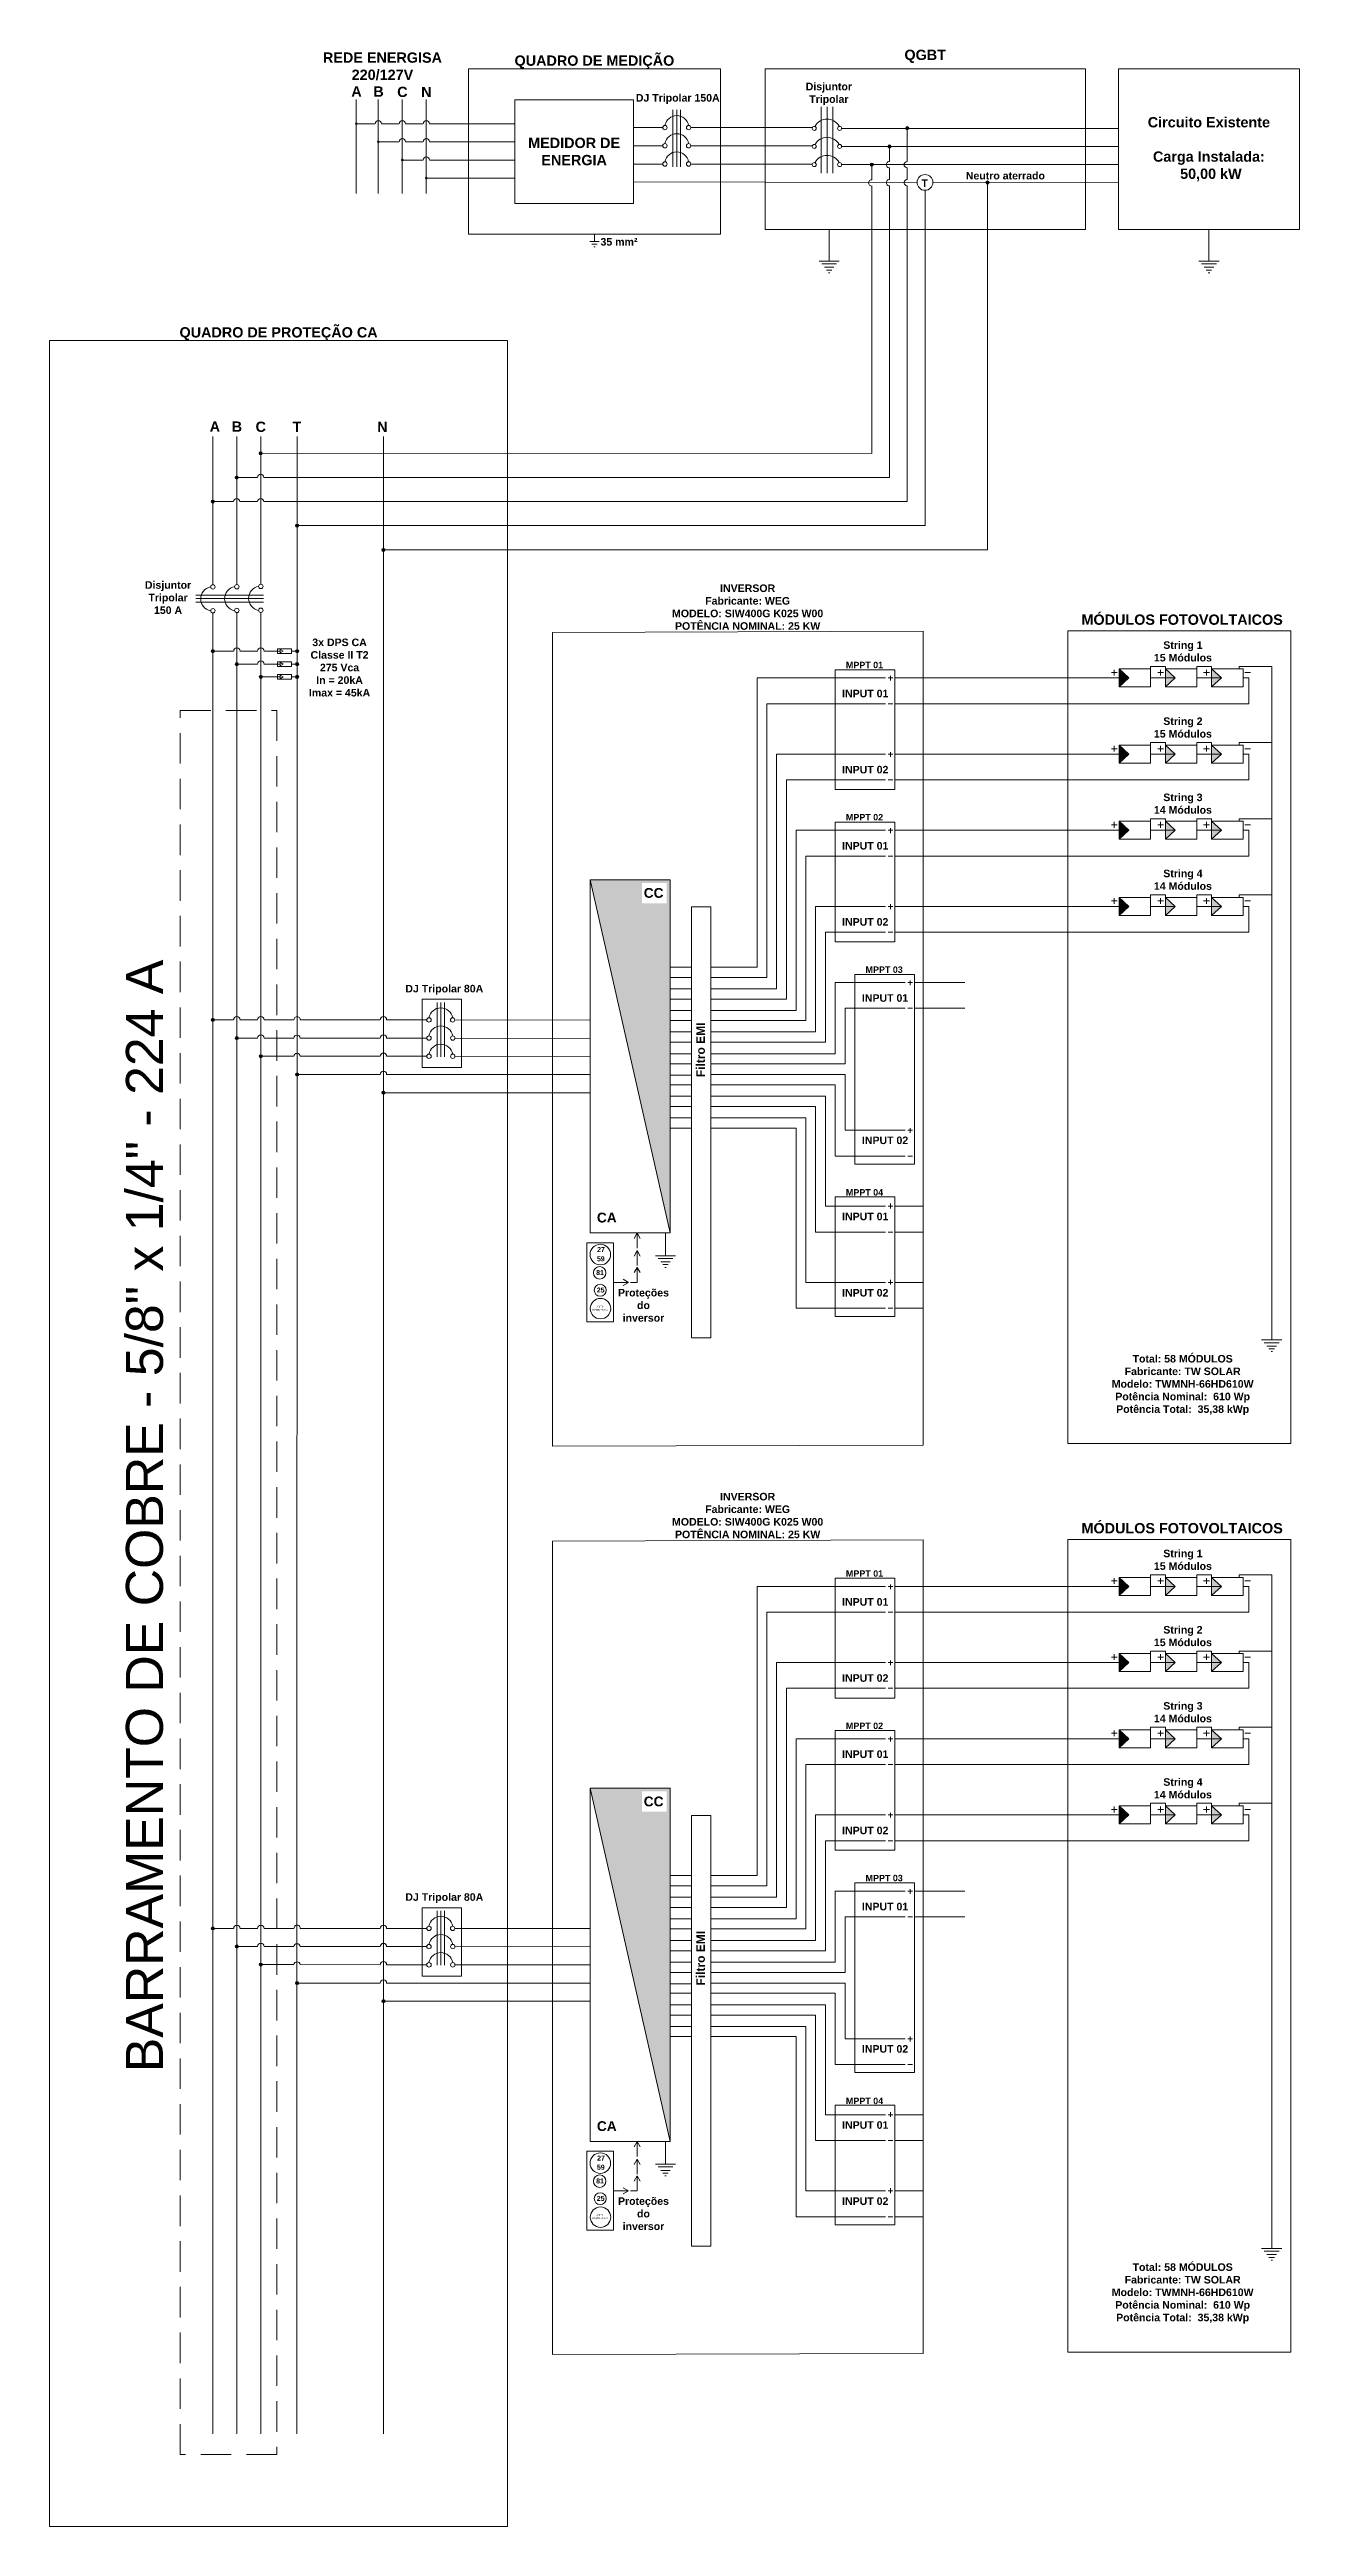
# Model space of a CAD drawing. Header units: millimetres. Extents: x 3949 to 6078, y -1968 to -943.
# Drawn here: x 5676.6 to 5754.8, y -1665.4 to -1510.5 of the extents above; entities that cross this region are included whole.
import ezdxf

# ---------------------------------------------------------------- set-up
doc = ezdxf.new("R2010")
doc.units = ezdxf.units.MM
doc.linetypes.add('ACAD_ISO03W100', pattern=[30, 12, -18])
doc.linetypes.add('DASHED2', pattern=[9.525, 6.35, -3.175])
doc.layers.add('DESENHO', color=7, linetype='Continuous', lineweight=0)
doc.layers.add('Terxto ok', color=3, linetype='Continuous')
doc.styles.add('Annotative', font='arial.ttf')
doc.styles.add('PDF Arial', font='arial.ttf')
doc.styles.get("Standard").update_dxf_attribs({"font": 'arial.ttf'})

msp = doc.modelspace()

# ---------------------------------------------------------------- texts
at = {"lineweight": 0, "insert": (5739.27, -1518.67), "char_height": 0.4723, "width": 5.8231, "attachment_point": 9, "style": 'PDF Arial'}
msp.add_mtext('\\pxqc;{\\fArial|b1|i0|c0|p34;Neutro aterrado}', dxfattribs=at)
at = {"color": 5, "lineweight": 0, "insert": (5697.71, -1534.46), "char_height": 0.644, "width": 9.8754, "attachment_point": 9, "style": 'PDF Arial'}
msp.add_mtext('{\\fArial|b1|i0|c0|p34;N}', dxfattribs=at)
at = {"layer": 'DESENHO', "lineweight": 0, "style": 'PDF Arial'}
for s, insert, char_height, width, attachment_point in [('\\pxqc;{\\fArial|b1|i0|c0|p34;REDE ENERGISA\\P220/127V}', (5692.51, -1512.46), 0.644, 9.7574, 7), ('{\\fArial|b1|i0|c0|p34;A}', (5696.09, -1513.49), 0.644, 9.8754, 9), ('{\\fArial|b1|i0|c0|p34;B}', (5697.47, -1513.49), 0.644, 9.8754, 9), ('{\\fArial|b1|i0|c0|p34;C}', (5698.96, -1513.52), 0.644, 9.8754, 9), ('\\pxqc;{\\fArial|b1|i0|c0|p34;Disjuntor Tripolar}', (5727.81, -1514.02), 0.4723, 4.9896, 9), ('\\pxqc;{\\fArial|b1|i0|c0|p34;DJ Tripolar 150A}', (5718.88, -1513.94), 0.4723, 6.0339, 9), ('\\pxqc;{\\fArial|b1|i0|c0|p34;MEDIDOR DE ENERGIA}', (5709.38, -1516.92), 0.644, 7.4245, 5), ('\\pxqc;{\\fArial|b1|i0|c0|p34;Circuito Existente\\P\\PCarga Instalada:\\P 50,00 kW }', (5749.09, -1516.77), 0.644, 11.3255, 5), ('{\\fArial|b1|i0|c0|p34;A}', (5687.23, -1534.44), 0.644, 9.8754, 9), ('{\\fArial|b1|i0|c0|p34;B}', (5688.61, -1534.44), 0.644, 9.8754, 9), ('{\\fArial|b1|i0|c0|p34;C}', (5690.1, -1534.46), 0.644, 9.8754, 9), ('\\pxqc;{\\fArial|b1|i0|c0|p34;Disjuntor Tripolar\\P150 A}', (5685.17, -1545.84), 0.4723, 2.3879, 9), ('{\\fArial|b1|i0|c0|p34;MÓDULOS FOTOVOLTAICOS}', (5741.12, -1546.52), 0.644, 13.8912, 7), ('\\pxqc;{\\fArial|b1|i0|c0|p34;3x DPS CA\\PClasse II T2\\P275 Vca\\PIn = 20kA\\PImax = 45kA}', (5697.2, -1551), 0.4723, 4.9896, 9), ('\\pxqc;{\\fArial|b1|i0|c0|p34;String 1\\P15 Módulos}', (5749.96, -1548.81), 0.4723, 4.9896, 9), ('{\\fArial|b1|i0|c0|p34;MPPT 01}', (5728.71, -1549.23), 0.4, 4.9896, 9), ('{\\fArial|b1|i0|c0|p34;INPUT 01}', (5729.04, -1551.05), 0.4723, 4.9896, 9), ('\\pxqc;{\\fArial|b1|i0|c0|p34;String 2\\P15 Módulos}', (5749.96, -1553.57), 0.4723, 4.9896, 9), ('{\\fArial|b1|i0|c0|p34;INPUT 02}', (5729.04, -1555.81), 0.4723, 4.9896, 9), ('\\pxqc;{\\fArial|b1|i0|c0|p34;String 3\\P14 Módulos}', (5749.96, -1558.33), 0.4723, 4.9896, 9), ('{\\fArial|b1|i0|c0|p34;MPPT 02}', (5728.71, -1558.75), 0.4, 4.9896, 9), ('{\\fArial|b1|i0|c0|p34;INPUT 01}', (5729.04, -1560.57), 0.4723, 4.9896, 9), ('\\pxqc;{\\fArial|b1|i0|c0|p34;String 4\\P14 Módulos}', (5749.96, -1563.09), 0.4723, 4.9896, 9), ('{\\fArial|b1|i0|c0|p34;INPUT 02}', (5729.04, -1565.33), 0.4723, 4.9896, 9), ('{\\fArial|b1|i0|c0|p34;MPPT 03}', (5729.94, -1568.28), 0.4, 4.9896, 9), ('\\pxqc;{\\fArial|b1|i0|c0|p34;DJ Tripolar 80A}', (5703.57, -1569.64), 0.4723, 4.6226, 9), ('{\\fArial|b1|i0|c0|p34;INPUT 01}', (5730.28, -1570.09), 0.4723, 4.9896, 9), ('{\\fArial|b1|i0|c0|p34;INPUT 02}', (5730.28, -1578.51), 0.4723, 4.9896, 3), ('{\\fArial|b1|i0|c0|p34;MPPT 04}', (5728.71, -1581.8), 0.4, 4.9896, 3), ('{\\fArial|b1|i0|c0|p34;INPUT 01}', (5729.04, -1583.27), 0.4723, 4.9896, 3), ('{\\fArial|b1|i0|c0|p34;INPUT 02}', (5729.04, -1588.04), 0.4723, 4.9896, 3), ('{\\fArial|b1|i0|c0|p34;MÓDULOS FOTOVOLTAICOS}', (5741.12, -1603.33), 0.644, 13.8912, 7), ('\\pxqc;{\\fArial|b1|i0|c0|p34;String 1\\P15 Módulos}', (5749.96, -1605.61), 0.4723, 4.9896, 9), ('{\\fArial|b1|i0|c0|p34;MPPT 01}', (5728.71, -1606.04), 0.4, 4.9896, 9), ('{\\fArial|b1|i0|c0|p34;INPUT 01}', (5729.04, -1607.85), 0.4723, 4.9896, 9), ('\\pxqc;{\\fArial|b1|i0|c0|p34;String 2\\P15 Módulos}', (5749.96, -1610.38), 0.4723, 4.9896, 9), ('{\\fArial|b1|i0|c0|p34;INPUT 02}', (5729.04, -1612.61), 0.4723, 4.9896, 9), ('{\\fArial|b1|i0|c0|p34;MPPT 02}', (5728.71, -1615.56), 0.4, 4.9896, 9), ('\\pxqc;{\\fArial|b1|i0|c0|p34;String 3\\P14 Módulos}', (5749.96, -1615.14), 0.4723, 4.9896, 9), ('{\\fArial|b1|i0|c0|p34;INPUT 01}', (5729.04, -1617.37), 0.4723, 4.9896, 9), ('\\pxqc;{\\fArial|b1|i0|c0|p34;String 4\\P14 Módulos}', (5749.96, -1619.9), 0.4723, 4.9896, 9), ('{\\fArial|b1|i0|c0|p34;INPUT 02}', (5729.04, -1622.14), 0.4723, 4.9896, 9), ('\\pxqc;{\\fArial|b1|i0|c0|p34;DJ Tripolar 80A}', (5703.57, -1626.44), 0.4723, 4.6226, 9), ('{\\fArial|b1|i0|c0|p34;MPPT 03}', (5729.94, -1625.08), 0.4, 4.9896, 9), ('{\\fArial|b1|i0|c0|p34;INPUT 01}', (5730.28, -1626.9), 0.4723, 4.9896, 9), ('{\\fArial|b1|i0|c0|p34;INPUT 02}', (5730.28, -1635.32), 0.4723, 4.9896, 3), ('{\\fArial|b1|i0|c0|p34;INPUT 01}', (5729.04, -1640.08), 0.4723, 4.9896, 3), ('{\\fArial|b1|i0|c0|p34;MPPT 04}', (5728.71, -1638.61), 0.4, 4.9896, 3), ('{\\fArial|b1|i0|c0|p34;INPUT 02}', (5729.04, -1644.84), 0.4723, 4.9896, 3)]:
    msp.add_mtext(s, dxfattribs=dict(at, insert=insert, char_height=char_height, width=width, attachment_point=attachment_point))
at = {"layer": 'DESENHO', "lineweight": 0, "attachment_point": 9}
for s, width, gutter_width, heights, insert, char_height, style in [('\\pxqc;{\\fArial|b1|i0|c0|p34;QUADRO DE MEDIÇÃO}', 15.7613, 18.41, [2.49], (5718.53, -1511.75), 0.644, 'PDF Arial'), ('\\pxql;{\\fArial|b1|i0|c0|p34;QGBT}', 2.897, 25.9, [0.713], (5732.94, -1511.38), 0.644, 'PDF Arial'), ('\\pxqc;{\\fArial|b1|i0|c0|p34;QUADRO DE PROTEÇÃO CA}', 28.6606, 3.95, [2.7], (5705.22, -1528.74), 0.644, 'PDF Arial'), ('\\pxqc;{\\fArial|b1|i0|c0|p34;INVERSOR\\PFabricante: WEG\\PMODELO: SIW400G K025 W00\\PPOTÊNCIA NOMINAL: 25 KW}', 16.3907, 12.5, [5.76], (5728.43, -1546.83), 0.4723, 'Annotative'), ('\\pxqc;{\\fArial|b1|i0|c0|p34;Proteções \\Pdo inversor}', 1.5658, 12.5, [0], (5714.5, -1590.09), 0.4723, 'PDF Arial'), ('\\pxqc;{\\fArial|b1|i0|c0|p34;INVERSOR\\PFabricante: WEG\\PMODELO: SIW400G K025 W00\\PPOTÊNCIA NOMINAL: 25 KW}', 16.3907, 12.5, [5.76], (5728.43, -1603.63), 0.4723, 'Annotative'), ('\\pxqc;{\\fArial|b1|i0|c0|p34;Proteções \\Pdo inversor}', 1.5658, 12.5, [0], (5714.5, -1646.89), 0.4723, 'PDF Arial')]:
    msp.add_mtext_dynamic_manual_height_columns(s, width=width, gutter_width=gutter_width, heights=heights, dxfattribs=dict(at, insert=insert, char_height=char_height, style=style))
at = {"layer": 'DESENHO', "color": 5, "lineweight": 0, "insert": (5700.46, -1513.52), "char_height": 0.644, "width": 9.8754, "attachment_point": 9, "style": 'PDF Arial'}
msp.add_mtext('{\\fArial|b1|i0|c0|p34;N}', dxfattribs=at)
at = {"layer": 'DESENHO', "color": 3, "lineweight": 0, "insert": (5731.67, -1519.14), "char_height": 0.4734, "attachment_point": 9, "style": 'PDF Arial'}
msp.add_mtext_dynamic_manual_height_columns('\\pxqc;{\\fArial|b1|i0|c0|p34;T}', width=0.7284, gutter_width=19.04, heights=[0.524], dxfattribs=at)
at = {"layer": 'DESENHO', "color": 3, "lineweight": 0, "attachment_point": 9, "style": 'PDF Arial'}
for s, insert, char_height, width in [('{\\fArial|b1|i0|c0|p34;35 mm²}', (5713.34, -1522.81), 0.4723, 5.3936), ('{\\fArial|b1|i0|c0|p34;T}', (5692.31, -1534.46), 0.644, 9.8754)]:
    msp.add_mtext(s, dxfattribs=dict(at, insert=insert, char_height=char_height, width=width))
at = {"layer": 'DESENHO', "lineweight": 0, "char_height": 0.6122, "attachment_point": 9, "style": 'PDF Arial'}
for s, insert in [('{\\fArial|b1|i0|c0|p34;CC}', (5714.97, -1563.59)), ('{\\fArial|b1|i0|c0|p34;CA}', (5712.04, -1583.89)), ('{\\fArial|b1|i0|c0|p34;CC}', (5714.97, -1620.4)), ('{\\fArial|b1|i0|c0|p34;CA}', (5712.04, -1640.7))]:
    msp.add_mtext(s, dxfattribs=dict(at, insert=insert))
at = {"layer": 'DESENHO', "color": 30, "true_color": 0xf26722, "insert": (5681.34, -1649.73), "char_height": 2.3171, "attachment_point": 1, "rotation": 90}
msp.add_mtext_dynamic_manual_height_columns('\\pxqc;BARRAMENTO DE COBRE - 5/8" x 1/4" - 224 A', width=94.9941, gutter_width=11.59, heights=[0], dxfattribs=at)
at = {"layer": 'DESENHO', "lineweight": 0, "char_height": 0.5378, "attachment_point": 1, "rotation": 90, "style": 'PDF Arial'}
for insert in [(5717.02, -1574.8), (5717.02, -1631.6)]:
    msp.add_mtext('{\\fArial|b1|i0|c0|p34;Filtro EMI}', dxfattribs=dict(at, insert=insert))
at = {"layer": 'DESENHO', "lineweight": 0, "char_height": 0.3104, "attachment_point": 3}
for s, width, heights, insert in [('\\pxql;{\\fArial|b1|i0|c0|p34;27}', 3.9314, [0.102], (5714.75, -1585.42)), ('\\pxql;{\\fArial|b1|i0|c0|p34;81}', 3.9314, [0.102], (5714.69, -1586.86)), ('\\pxql;{\\fArial|b1|i0|c0|p34;59}', 3.9314, [0.102], (5714.74, -1586)), ('\\pxql;{\\fArial|b1|i0|c0|p34;25}', 3.9314, [0.102], (5714.73, -1587.95)), ('\\pxqc;{\\H0.375x;ANTI-\\PILHAMENTO}', 1.9438, [0.999], (5711.97, -1589.09)), ('\\pxql;{\\fArial|b1|i0|c0|p34;59}', 3.9314, [0.102], (5714.74, -1642.8)), ('\\pxql;{\\fArial|b1|i0|c0|p34;27}', 3.9314, [0.102], (5714.75, -1642.23)), ('\\pxql;{\\fArial|b1|i0|c0|p34;81}', 3.9314, [0.102], (5714.69, -1643.66)), ('\\pxql;{\\fArial|b1|i0|c0|p34;25}', 3.9314, [0.102], (5714.73, -1644.75)), ('\\pxqc;{\\H0.375x;ANTI-\\PILHAMENTO}', 1.9438, [0.999], (5711.97, -1645.89))]:
    msp.add_mtext_dynamic_manual_height_columns(s, width=width, gutter_width=12.5, heights=heights, dxfattribs=dict(at, insert=insert))
at = {"layer": 'Terxto ok', "color": 0, "lineweight": 0, "char_height": 0.4723, "width": 12.0219, "attachment_point": 9, "style": 'Annotative'}
for insert in [(5753.46, -1595.93, 330.52), (5753.46, -1652.73, 330.52)]:
    msp.add_mtext('\\pxqc,t12;{\\fArial|b1|i0|c0|p34;Total: 58 MÓDULOS \\P\\ptz;Fabricante: TW SOLAR\\PModelo: TWMNH-66HD610W\\PPotência Nominal:  610 Wp\\PPotência Total:  35,38 kWp}', dxfattribs=dict(at, insert=insert))

# ---------------------------------------------------------------- hatches: boundary and pattern name
at = {"lineweight": 0}
h = msp.add_hatch(color=5, dxfattribs=at)
h.dxf.hatch_style = 1
h.paths.add_polyline_path([(5697.55, -1541.83, 1), (5697.35, -1541.83, 1)])
at = {"layer": 'DESENHO', "lineweight": 0}
h = msp.add_hatch(color=256, dxfattribs=at)
h.dxf.hatch_style = 1
h.paths.add_polyline_path([(5695.83, -1515.18, -1), (5695.67, -1515.18, -1)])
h = msp.add_hatch(color=256, dxfattribs=at)
h.dxf.hatch_style = 1
h.paths.add_polyline_path([(5697.21, -1516.31, -1), (5697.05, -1516.31, -1)])
h = msp.add_hatch(color=256, dxfattribs=at)
h.dxf.hatch_style = 1
h.paths.add_polyline_path([(5730.32, -1515.46, 1), (5730.12, -1515.46, 1)])
h = msp.add_hatch(color=256, dxfattribs=at)
h.dxf.hatch_style = 1
h.paths.add_polyline_path([(5698.71, -1517.44, -1), (5698.55, -1517.44, -1)])
h = msp.add_hatch(color=256, dxfattribs=at)
h.dxf.hatch_style = 1
h.paths.add_polyline_path([(5728.1, -1517.74, 1), (5727.9, -1517.74, 1)])
h = msp.add_hatch(color=256, dxfattribs=at)
h.dxf.hatch_style = 1
h.paths.add_polyline_path([(5729.21, -1516.6, 1), (5729.01, -1516.6, 1)])
h = msp.add_hatch(color=5, dxfattribs=at)
h.dxf.hatch_style = 1
h.paths.add_polyline_path([(5700.21, -1518.58, -1), (5700.05, -1518.58, -1)])
h = msp.add_hatch(color=5, dxfattribs=at)
h.dxf.hatch_style = 1
h.paths.add_polyline_path([(5735.34, -1518.86, 1), (5735.14, -1518.86, 1)])
h = msp.add_hatch(color=256, dxfattribs=at)
h.dxf.hatch_style = 1
h.paths.add_polyline_path([(5689.87, -1535.79, 1), (5689.67, -1535.79, 1)])
h = msp.add_hatch(color=256, dxfattribs=at)
h.dxf.hatch_style = 1
h.paths.add_polyline_path([(5688.37, -1537.3, 1), (5688.17, -1537.3, 1)])
h = msp.add_hatch(color=256, dxfattribs=at)
h.dxf.hatch_style = 1
h.paths.add_polyline_path([(5686.87, -1538.81, 1), (5686.68, -1538.81, 1)])
h = msp.add_hatch(color=3, dxfattribs=at)
h.dxf.hatch_style = 1
h.paths.add_polyline_path([(5692.15, -1540.31, 1), (5691.95, -1540.31, 1)])
h = msp.add_hatch(color=256, dxfattribs=at)
h.dxf.hatch_style = 1
h.paths.add_polyline_path([(5686.88, -1548.16, 1), (5686.68, -1548.16, 1)])
h = msp.add_hatch(color=256, dxfattribs=at)
h.dxf.hatch_style = 1
h.paths.add_polyline_path([(5691.95, -1548.16, 1), (5692.15, -1548.16, 1)])
h = msp.add_hatch(color=256, dxfattribs=at)
h.dxf.hatch_style = 1
h.paths.add_polyline_path([(5688.38, -1548.97, 1), (5688.18, -1548.97, 1)])
h = msp.add_hatch(color=256, dxfattribs=at)
h.dxf.hatch_style = 1
h.paths.add_polyline_path([(5689.88, -1549.77, 1), (5689.68, -1549.77, 1)])
h = msp.add_hatch(color=256, dxfattribs=at)
h.dxf.hatch_style = 1
h.paths.add_polyline_path([(5691.95, -1548.97, 1), (5692.15, -1548.97, 1)])
h = msp.add_hatch(color=256, dxfattribs=at)
h.dxf.hatch_style = 1
h.paths.add_polyline_path([(5691.95, -1549.77, 1), (5692.15, -1549.77, 1)])
h = msp.add_hatch(color=256, dxfattribs=at)
h.dxf.hatch_style = 1
h.paths.add_polyline_path([(5743.48, -1549.27), (5743.48, -1550.4), (5744.09, -1549.83)])
h = msp.add_hatch(color=256, dxfattribs=at)
h.dxf.hatch_style = 1
h.paths.add_polyline_path([(5746.99, -1549.83), (5746.38, -1550.4), (5746.38, -1549.27)])
h.paths.add_polyline_path([(5749.25, -1549.27), (5749.88, -1549.83), (5749.25, -1550.4)])
h = msp.add_hatch(color=256, dxfattribs=at)
h.dxf.hatch_style = 1
h.paths.add_polyline_path([(5743.48, -1554.03), (5743.48, -1555.16), (5744.09, -1554.6)])
h = msp.add_hatch(color=256, dxfattribs=at)
h.dxf.hatch_style = 1
h.paths.add_polyline_path([(5746.99, -1554.6), (5746.38, -1555.16), (5746.38, -1554.03)])
h.paths.add_polyline_path([(5749.25, -1554.03), (5749.88, -1554.6), (5749.25, -1555.16)])
h = msp.add_hatch(color=256, dxfattribs=at)
h.dxf.hatch_style = 1
h.paths.add_polyline_path([(5743.48, -1558.79), (5743.48, -1559.92), (5744.09, -1559.36)])
h = msp.add_hatch(color=256, dxfattribs=at)
h.dxf.hatch_style = 1
h.paths.add_polyline_path([(5746.99, -1559.36), (5746.38, -1559.92), (5746.38, -1558.79)])
h.paths.add_polyline_path([(5749.25, -1558.79), (5749.88, -1559.36), (5749.25, -1559.92)])
h = msp.add_hatch(color=256, dxfattribs=at)
h.dxf.hatch_style = 1
h.paths.add_polyline_path([(5715.38, -1562.46), (5710.38, -1562.46), (5715.38, -1584.54)])
h.paths.add_polyline_path([(5713.63, -1563.92), (5715.17, -1563.92), (5715.17, -1562.66), (5713.63, -1562.66)], flags=16)
h = msp.add_hatch(color=256, dxfattribs=at)
h.dxf.hatch_style = 1
h.paths.add_polyline_path([(5743.48, -1563.56), (5743.48, -1564.68), (5744.09, -1564.12)])
h = msp.add_hatch(color=256, dxfattribs=at)
h.dxf.hatch_style = 1
h.paths.add_polyline_path([(5746.99, -1564.12), (5746.38, -1564.68), (5746.38, -1563.56)])
h.paths.add_polyline_path([(5749.25, -1563.56), (5749.88, -1564.12), (5749.25, -1564.68)])
h = msp.add_hatch(color=256, dxfattribs=at)
h.dxf.hatch_style = 1
h.paths.add_polyline_path([(5686.87, -1571.21, 1), (5686.68, -1571.21, 1)])
h = msp.add_hatch(color=256, dxfattribs=at)
h.dxf.hatch_style = 1
h.paths.add_polyline_path([(5688.37, -1572.35, 1), (5688.18, -1572.35, 1)])
h = msp.add_hatch(color=256, dxfattribs=at)
h.dxf.hatch_style = 1
h.paths.add_polyline_path([(5689.88, -1573.49, 1), (5689.68, -1573.49, 1)])
h = msp.add_hatch(color=3, dxfattribs=at)
h.dxf.hatch_style = 1
h.paths.add_polyline_path([(5692.15, -1574.63, 1), (5691.95, -1574.63, 1)])
h = msp.add_hatch(color=5, dxfattribs=at)
h.dxf.hatch_style = 1
h.paths.add_polyline_path([(5697.55, -1575.77, 1), (5697.35, -1575.77, 1)])
h = msp.add_hatch(color=256, dxfattribs=at)
h.dxf.hatch_style = 1
h.paths.add_polyline_path([(5743.48, -1606.08), (5743.48, -1607.2), (5744.09, -1606.64)])
h = msp.add_hatch(color=256, dxfattribs=at)
h.dxf.hatch_style = 1
h.paths.add_polyline_path([(5746.99, -1606.64), (5746.38, -1607.2), (5746.38, -1606.08)])
h.paths.add_polyline_path([(5749.25, -1606.08), (5749.88, -1606.64), (5749.25, -1607.2)])
h = msp.add_hatch(color=256, dxfattribs=at)
h.dxf.hatch_style = 1
h.paths.add_polyline_path([(5743.48, -1610.84), (5743.48, -1611.96), (5744.09, -1611.4)])
h = msp.add_hatch(color=256, dxfattribs=at)
h.dxf.hatch_style = 1
h.paths.add_polyline_path([(5746.99, -1611.4), (5746.38, -1611.96), (5746.38, -1610.84)])
h.paths.add_polyline_path([(5749.25, -1610.84), (5749.88, -1611.4), (5749.25, -1611.96)])
h = msp.add_hatch(color=256, dxfattribs=at)
h.dxf.hatch_style = 1
h.paths.add_polyline_path([(5743.48, -1615.6), (5743.48, -1616.73), (5744.09, -1616.16)])
h = msp.add_hatch(color=256, dxfattribs=at)
h.dxf.hatch_style = 1
h.paths.add_polyline_path([(5746.99, -1616.16), (5746.38, -1616.73), (5746.38, -1615.6)])
h.paths.add_polyline_path([(5749.25, -1615.6), (5749.88, -1616.16), (5749.25, -1616.73)])
h = msp.add_hatch(color=256, dxfattribs=at)
h.dxf.hatch_style = 1
h.paths.add_polyline_path([(5715.38, -1619.26), (5710.38, -1619.26), (5715.38, -1641.35)])
h.paths.add_polyline_path([(5713.63, -1620.72), (5715.17, -1620.72), (5715.17, -1619.46), (5713.63, -1619.46)], flags=16)
h = msp.add_hatch(color=256, dxfattribs=at)
h.dxf.hatch_style = 1
h.paths.add_polyline_path([(5743.48, -1620.36), (5743.48, -1621.49), (5744.09, -1620.92)])
h = msp.add_hatch(color=256, dxfattribs=at)
h.dxf.hatch_style = 1
h.paths.add_polyline_path([(5746.99, -1620.92), (5746.38, -1621.49), (5746.38, -1620.36)])
h.paths.add_polyline_path([(5749.25, -1620.36), (5749.88, -1620.92), (5749.25, -1621.49)])
h = msp.add_hatch(color=256, dxfattribs=at)
h.dxf.hatch_style = 1
h.paths.add_polyline_path([(5686.87, -1628.02, 1), (5686.68, -1628.02, 1)])
h = msp.add_hatch(color=256, dxfattribs=at)
h.dxf.hatch_style = 1
h.paths.add_polyline_path([(5688.37, -1629.15, 1), (5688.18, -1629.15, 1)])
h = msp.add_hatch(color=256, dxfattribs=at)
h.dxf.hatch_style = 1
h.paths.add_polyline_path([(5689.88, -1630.29, 1), (5689.68, -1630.29, 1)])
h = msp.add_hatch(color=3, dxfattribs=at)
h.dxf.hatch_style = 1
h.paths.add_polyline_path([(5692.15, -1631.44, 1), (5691.95, -1631.44, 1)])
h = msp.add_hatch(color=5, dxfattribs=at)
h.dxf.hatch_style = 1
h.paths.add_polyline_path([(5697.55, -1632.57, 1), (5697.35, -1632.57, 1)])

# ---------------------------------------------------------------- linework, layer by layer
at = {"color": 5, "lineweight": 0}
for p, q in [((5735.23, -1541.83), (5735.23, -1518.86)), ((5697.45, -1534.73), (5697.45, -1659.62)), ((5697.45, -1541.83), (5735.23, -1541.83))]:
    msp.add_line(p, q, dxfattribs=at)
msp.add_circle((5697.45, -1541.83), 0.0994, dxfattribs=at)
at = {"layer": 'DESENHO', "lineweight": 0}
for p, q in [((5695.74, -1513.66), (5695.74, -1519.54)), ((5697.13, -1513.66), (5697.13, -1519.54)), ((5698.63, -1513.66), (5698.63, -1519.54)), ((5715.56, -1517.87), (5715.56, -1514.32)), ((5715.8, -1517.87), (5715.8, -1514.32)), ((5716.03, -1517.87), (5716.03, -1514.32)), ((5696.93, -1515.18), (5695.83, -1515.18)), ((5697.33, -1515.18), (5698.43, -1515.18)), ((5698.83, -1515.18), (5699.93, -1515.18)), ((5700.33, -1515.18), (5705.66, -1515.18)), ((5713.09, -1515.42), (5714.92, -1515.42)), ((5716.68, -1515.42), (5724.28, -1515.42)), ((5726.12, -1515.47), (5741.24, -1515.47)), ((5730.22, -1517.54), (5730.22, -1515.56)), ((5730.22, -1516.23), (5730.22, -1517.54)), ((5743.43, -1515.47), (5741.24, -1515.47)), ((5698.43, -1516.31), (5697.13, -1516.31)), ((5699.93, -1517.45), (5698.63, -1517.45)), ((5699.93, -1516.31), (5698.83, -1516.31)), ((5705.66, -1516.31), (5700.33, -1516.31)), ((5705.66, -1517.45), (5700.33, -1517.45)), ((5714.92, -1516.56), (5713.09, -1516.56)), ((5713.09, -1517.7), (5714.92, -1517.7)), ((5724.28, -1516.56), (5716.68, -1516.56)), ((5724.28, -1517.7), (5716.68, -1517.7)), ((5726.12, -1516.6), (5743.43, -1516.6)), ((5726.12, -1517.74), (5743.43, -1517.74)), ((5728, -1518.68), (5728, -1517.74)), ((5729.11, -1517.54), (5729.11, -1516.6)), ((5728, -1535.8), (5728, -1519.07)), ((5729.11, -1518.67), (5729.11, -1517.94)), ((5729.11, -1537.3), (5729.11, -1519.07)), ((5686.78, -1544.01), (5686.78, -1534.73)), ((5688.27, -1543.99), (5688.27, -1534.73)), ((5689.77, -1543.98), (5689.77, -1534.73)), ((5689.77, -1535.79), (5728, -1535.8)), ((5688.27, -1537.3), (5689.57, -1537.3)), ((5689.97, -1537.3), (5729.11, -1537.3)), ((5688.07, -1538.81), (5686.78, -1538.81)), ((5688.47, -1538.81), (5689.57, -1538.8)), ((5689.97, -1538.81), (5730.22, -1538.81)), ((5689.95, -1544.65, 260.75), (5685.72, -1544.65, 260.75)), ((5689.95, -1544.87, 260.75), (5685.72, -1544.87, 260.75)), ((5689.95, -1545.1, 260.75), (5685.72, -1545.1, 260.75)), ((5686.78, -1548.16), (5688.08, -1548.16)), ((5686.88, -1548.16), (5686.78, -1548.16)), ((5688.47, -1548.16), (5689.58, -1548.16)), ((5689.97, -1548.16), (5690.82, -1548.16)), ((5691.69, -1548.16), (5692.15, -1548.16)), ((5688.28, -1548.97), (5689.58, -1548.97)), ((5688.38, -1548.97), (5688.28, -1548.97)), ((5689.88, -1549.77), (5689.78, -1549.77)), ((5689.97, -1548.97), (5690.82, -1548.97)), ((5691.69, -1548.97), (5692.15, -1548.97)), ((5691.69, -1549.77), (5692.15, -1549.77)), ((5745.44, -1549.83), (5746.99, -1549.83)), ((5748.33, -1549.83), (5749.88, -1549.83)), ((5751.23, -1549.83), (5751.59, -1549.83)), ((5751.59, -1549.83), (5751.23, -1549.83)), ((5751.59, -1549.83), (5751.59, -1551.45)), ((5721.44, -1551.45), (5721.44, -1568.56)), ((5733.83, -1551.45), (5729.45, -1551.45)), ((5733.83, -1551.45), (5751.59, -1551.45)), ((5745.44, -1554.6), (5746.99, -1554.6)), ((5748.33, -1554.6), (5749.88, -1554.6)), ((5751.23, -1554.6), (5751.59, -1554.6)), ((5751.59, -1554.6), (5751.23, -1554.6)), ((5751.59, -1554.6), (5751.59, -1556.21)), ((5722.66, -1556.21), (5722.66, -1569.91)), ((5733.83, -1556.21), (5729.45, -1556.21)), ((5733.83, -1556.21), (5751.59, -1556.21)), ((5745.44, -1559.36), (5746.99, -1559.36)), ((5748.33, -1559.36), (5749.88, -1559.36)), ((5751.23, -1559.36), (5751.59, -1559.36)), ((5751.59, -1559.36), (5751.23, -1559.36)), ((5751.59, -1559.36), (5751.59, -1560.97)), ((5723.88, -1560.97), (5723.88, -1571.26)), ((5733.83, -1560.97), (5729.45, -1560.97)), ((5733.83, -1560.97), (5751.59, -1560.97)), ((5745.44, -1564.12), (5746.99, -1564.12)), ((5748.33, -1564.12), (5749.88, -1564.12)), ((5751.23, -1564.12), (5751.59, -1564.12)), ((5751.59, -1564.12), (5751.23, -1564.12)), ((5751.59, -1564.12), (5751.59, -1565.73)), ((5725.1, -1565.73), (5725.1, -1572.61)), ((5733.83, -1565.73), (5729.45, -1565.73)), ((5733.83, -1565.73), (5751.59, -1565.73)), ((5716.72, -1568.56), (5715.38, -1568.56)), ((5721.44, -1568.56), (5717.94, -1568.56)), ((5700.81, -1573.53), (5700.81, -1570.12)), ((5701.04, -1573.53), (5701.04, -1570.12)), ((5701.26, -1573.53), (5701.26, -1570.12)), ((5716.72, -1569.91), (5715.38, -1569.91)), ((5722.66, -1569.91), (5717.94, -1569.91)), ((5686.87, -1571.21), (5686.78, -1571.21)), ((5688.47, -1571.21), (5689.58, -1571.21)), ((5689.98, -1571.21), (5691.85, -1571.21)), ((5692.25, -1571.21), (5697.25, -1571.21)), ((5697.65, -1571.21), (5700.16, -1571.21)), ((5701.92, -1571.22), (5710.38, -1571.23)), ((5716.72, -1571.26), (5715.38, -1571.26)), ((5723.88, -1571.26), (5717.94, -1571.26)), ((5726.33, -1570.49), (5726.33, -1573.96)), ((5733.83, -1570.49), (5730.68, -1570.49)), ((5688.37, -1572.35), (5688.28, -1572.35)), ((5688.28, -1572.35), (5689.58, -1572.35)), ((5689.88, -1573.49), (5689.78, -1573.49)), ((5689.78, -1573.49), (5691.85, -1573.49)), ((5689.98, -1572.35), (5691.85, -1572.35)), ((5692.25, -1572.35), (5697.25, -1572.35)), ((5692.25, -1573.49), (5697.25, -1573.49)), ((5697.65, -1572.35), (5700.17, -1572.36)), ((5697.65, -1573.49), (5700.17, -1573.49)), ((5701.93, -1572.35), (5710.38, -1572.37)), ((5701.93, -1573.49), (5710.38, -1573.5)), ((5716.72, -1572.61), (5715.38, -1572.61)), ((5725.1, -1572.61), (5717.94, -1572.61)), ((5716.72, -1573.96), (5715.38, -1573.96)), ((5726.33, -1573.96), (5717.94, -1573.96)), ((5716.72, -1575.28), (5715.38, -1575.28)), ((5716.72, -1576.63), (5715.38, -1576.63)), ((5725.72, -1575.28), (5717.94, -1575.28)), ((5724.49, -1576.63), (5717.94, -1576.63)), ((5724.49, -1584.49), (5724.49, -1576.63)), ((5725.72, -1579.72), (5725.72, -1575.28)), ((5716.72, -1577.98), (5715.38, -1577.98)), ((5723.27, -1577.98), (5717.94, -1577.98)), ((5723.27, -1589.25), (5723.27, -1577.98)), ((5713.32, -1584.54), (5713.13, -1584.88)), ((5713.32, -1585.64), (5713.13, -1585.98)), ((5713.32, -1585.48), (5713.32, -1584.54)), ((5713.32, -1584.54), (5713.52, -1584.88)), ((5713.32, -1586.58), (5713.32, -1585.64)), ((5713.32, -1585.64), (5713.52, -1585.98)), ((5715.09, -1585.97), (5715.09, -1584.54)), ((5731.21, -1584.49), (5729.45, -1584.49)), ((5712.79, -1587.63), (5712.45, -1587.43)), ((5713.32, -1586.69), (5713.13, -1587.02)), ((5713.32, -1587.63), (5713.32, -1586.69)), ((5713.32, -1586.69), (5713.52, -1587.02)), ((5715.05, -1586.69), (5715.14, -1586.69)), ((5711.85, -1587.63), (5711.85, -1587.63)), ((5711.85, -1587.63), (5712.79, -1587.63)), ((5712.79, -1587.63), (5712.45, -1587.82)), ((5713.32, -1587.63), (5712.91, -1587.63)), ((5731.21, -1589.25), (5729.45, -1589.25)), ((5745.44, -1606.64), (5746.99, -1606.64)), ((5748.33, -1606.64), (5749.88, -1606.64)), ((5751.23, -1606.64), (5751.59, -1606.64)), ((5751.59, -1606.64), (5751.23, -1606.64)), ((5751.59, -1606.64), (5751.59, -1608.25)), ((5721.44, -1608.25), (5721.44, -1625.36)), ((5733.83, -1608.25), (5729.45, -1608.25)), ((5733.83, -1608.25), (5751.59, -1608.25)), ((5745.44, -1611.4), (5746.99, -1611.4)), ((5748.33, -1611.4), (5749.88, -1611.4)), ((5751.23, -1611.4), (5751.59, -1611.4)), ((5751.59, -1611.4), (5751.23, -1611.4)), ((5751.59, -1611.4), (5751.59, -1613.01)), ((5722.66, -1613.01), (5722.66, -1626.71)), ((5733.83, -1613.01), (5729.45, -1613.01)), ((5733.83, -1613.01), (5751.59, -1613.01)), ((5745.44, -1616.16), (5746.99, -1616.16)), ((5748.33, -1616.16), (5749.88, -1616.16)), ((5751.23, -1616.16), (5751.59, -1616.16)), ((5751.59, -1616.16), (5751.23, -1616.16)), ((5751.59, -1616.16), (5751.59, -1617.78)), ((5723.88, -1617.78), (5723.88, -1628.06)), ((5733.83, -1617.77), (5729.45, -1617.77)), ((5733.83, -1617.78), (5751.59, -1617.78)), ((5745.44, -1620.92), (5746.99, -1620.92)), ((5748.33, -1620.92), (5749.88, -1620.92)), ((5751.23, -1620.92), (5751.59, -1620.92)), ((5751.59, -1620.92), (5751.23, -1620.92)), ((5751.59, -1620.92), (5751.59, -1622.54)), ((5725.1, -1622.54), (5725.1, -1629.42)), ((5733.83, -1622.54), (5729.45, -1622.54)), ((5733.83, -1622.54), (5751.59, -1622.54)), ((5716.72, -1625.36), (5715.38, -1625.36)), ((5721.44, -1625.36), (5717.94, -1625.36)), ((5700.81, -1630.33), (5700.81, -1626.92)), ((5701.04, -1630.33), (5701.04, -1626.92)), ((5701.26, -1630.33), (5701.26, -1626.92)), ((5716.72, -1626.71), (5715.38, -1626.71)), ((5722.66, -1626.71), (5717.94, -1626.71)), ((5726.33, -1627.3), (5726.33, -1630.77)), ((5733.83, -1627.3), (5730.68, -1627.3)), ((5686.87, -1628.02), (5686.78, -1628.02)), ((5688.37, -1629.15), (5688.28, -1629.15)), ((5688.28, -1629.15), (5689.58, -1629.15)), ((5688.47, -1628.02), (5689.58, -1628.02)), ((5689.98, -1628.02), (5691.85, -1628.02)), ((5689.98, -1629.15), (5691.85, -1629.16)), ((5692.25, -1628.02), (5697.25, -1628.02)), ((5692.25, -1629.16), (5697.25, -1629.16)), ((5697.65, -1628.02), (5700.16, -1628.02)), ((5697.65, -1629.16), (5700.17, -1629.16)), ((5701.92, -1628.02), (5710.38, -1628.03)), ((5701.93, -1629.16), (5710.38, -1629.17)), ((5716.72, -1628.06), (5715.38, -1628.06)), ((5723.88, -1628.06), (5717.94, -1628.06)), ((5689.88, -1630.29), (5689.78, -1630.29)), ((5689.78, -1630.29), (5691.85, -1630.29)), ((5692.25, -1630.29), (5697.25, -1630.3)), ((5697.65, -1630.3), (5700.17, -1630.3)), ((5701.93, -1630.3), (5710.38, -1630.31)), ((5716.72, -1629.42), (5715.38, -1629.42)), ((5716.72, -1630.77), (5715.38, -1630.77)), ((5725.1, -1629.42), (5717.94, -1629.42)), ((5726.33, -1630.77), (5717.94, -1630.77)), ((5716.72, -1632.08), (5715.38, -1632.08)), ((5725.72, -1632.08), (5717.94, -1632.08)), ((5725.72, -1636.53), (5725.72, -1632.08)), ((5716.72, -1633.44), (5715.38, -1633.44)), ((5724.49, -1633.44), (5717.94, -1633.44)), ((5724.49, -1641.29), (5724.49, -1633.44)), ((5716.72, -1634.79), (5715.38, -1634.79)), ((5723.27, -1634.79), (5717.94, -1634.79)), ((5723.27, -1646.05), (5723.27, -1634.79)), ((5713.32, -1641.35), (5713.13, -1641.68)), ((5713.32, -1642.29), (5713.32, -1641.35)), ((5713.32, -1641.35), (5713.52, -1641.68)), ((5715.09, -1642.77), (5715.09, -1641.35)), ((5731.21, -1641.29), (5729.45, -1641.29)), ((5713.32, -1642.45), (5713.13, -1642.78)), ((5713.32, -1643.39), (5713.32, -1642.45)), ((5713.32, -1642.45), (5713.52, -1642.78)), ((5711.85, -1644.43), (5711.85, -1644.43)), ((5711.85, -1644.43), (5712.79, -1644.43)), ((5712.79, -1644.43), (5712.45, -1644.24)), ((5712.79, -1644.43), (5712.45, -1644.62)), ((5713.32, -1644.43), (5712.91, -1644.43)), ((5713.32, -1643.49), (5713.13, -1643.83)), ((5713.32, -1644.43), (5713.32, -1643.49)), ((5713.32, -1643.49), (5713.52, -1643.83)), ((5715.05, -1643.5), (5715.14, -1643.5)), ((5731.21, -1646.05), (5729.45, -1646.05))]:
    msp.add_line(p, q, dxfattribs=at)
at = {"layer": 'DESENHO', "color": 5, "lineweight": 0}
for p, q in [((5700.13, -1513.66), (5700.13, -1519.54)), ((5705.66, -1518.58), (5700.13, -1518.58)), ((5713.09, -1518.81), (5721.34, -1518.83)), ((5721.34, -1518.83), (5730.83, -1518.85)), ((5731.82, -1518.85), (5743.43, -1518.87)), ((5697.45, -1575.77), (5710.38, -1575.78)), ((5697.55, -1575.77), (5697.45, -1575.77)), ((5697.55, -1632.57), (5697.45, -1632.57)), ((5697.55, -1632.57), (5710.38, -1632.58))]:
    msp.add_line(p, q, dxfattribs=at)
at = {"layer": 'DESENHO', "color": 0, "lineweight": 0}
for p, q in [((5730.22, -1518.67), (5730.22, -1517.94)), ((5730.22, -1538.81), (5730.22, -1519.07))]:
    msp.add_line(p, q, dxfattribs=at)
at = {"layer": 'DESENHO', "color": 3, "lineweight": 0}
for p, q in [((5731.33, -1519.34), (5731.33, -1521.4)), ((5710.65, -1522.54), (5710.65, -1522.08)), ((5731.33, -1521.4), (5731.33, -1540.33)), ((5710.61, -1522.88), (5710.7, -1522.88)), ((5725.29, -1524.5), (5725.38, -1524.5)), ((5749.05, -1524.5), (5749.14, -1524.5)), ((5692.04, -1659.62), (5692.05, -1534.73)), ((5692.05, -1540.31), (5731.33, -1540.31)), ((5750.98, -1549.11), (5750.98, -1549.11)), ((5750.98, -1549.11), (5753.02, -1549.11)), ((5753.02, -1549.11), (5753.02, -1591.23)), ((5750.98, -1553.88), (5750.98, -1553.88)), ((5750.98, -1553.88), (5753.02, -1553.88)), ((5750.98, -1558.64), (5750.98, -1558.64)), ((5750.98, -1558.64), (5753.02, -1558.64)), ((5750.98, -1563.4), (5750.98, -1563.4)), ((5750.98, -1563.4), (5753.02, -1563.4)), ((5692.15, -1574.63), (5692.05, -1574.63)), ((5697.25, -1574.63), (5692.05, -1574.63)), ((5710.38, -1574.64), (5697.65, -1574.63)), ((5752.98, -1591.96), (5753.06, -1591.96)), ((5750.98, -1605.92), (5750.98, -1605.92)), ((5750.98, -1605.92), (5753.02, -1605.92)), ((5753.02, -1605.92), (5753.02, -1648.04)), ((5750.98, -1610.68), (5750.98, -1610.68)), ((5750.98, -1610.68), (5753.02, -1610.68)), ((5750.98, -1615.44), (5750.98, -1615.44)), ((5750.98, -1615.44), (5753.02, -1615.44)), ((5750.98, -1620.2), (5750.98, -1620.2)), ((5750.98, -1620.2), (5753.02, -1620.2)), ((5697.25, -1631.44), (5692.05, -1631.44)), ((5692.15, -1631.44), (5692.05, -1631.44)), ((5710.38, -1631.44), (5697.65, -1631.44)), ((5752.98, -1648.76), (5753.06, -1648.76))]:
    msp.add_line(p, q, dxfattribs=at)
at = {"layer": 'DESENHO', "color": 3, "linetype": 'Continuous', "lineweight": 0}
for p, q in [((5725.33, -1523.78), (5725.33, -1521.79)), ((5749.09, -1523.78), (5749.09, -1521.79))]:
    msp.add_line(p, q, dxfattribs=at)
at = {"layer": 'DESENHO', "color": 30, "true_color": 0xf26722}
for p, q in [((5686.78, -1659.62), (5686.78, -1545.77)), ((5688.27, -1659.62), (5688.27, -1545.75)), ((5689.77, -1659.62), (5689.77, -1545.74))]:
    msp.add_line(p, q, dxfattribs=at)
at = {"layer": 'DESENHO', "color": 18, "lineweight": 0, "true_color": 0x000000}
for p, q in [((5690.82, -1548.16), (5690.98, -1548.16)), ((5691.17, -1548.16), (5690.98, -1548.05)), ((5690.98, -1548.27), (5690.98, -1548.05)), ((5690.98, -1548.27), (5691.17, -1548.16)), ((5690.82, -1548.97), (5690.98, -1548.97)), ((5690.82, -1549.77), (5690.98, -1549.77)), ((5691.17, -1548.97), (5690.98, -1548.85)), ((5690.98, -1549.08), (5690.98, -1548.85)), ((5690.98, -1549.08), (5691.17, -1548.97)), ((5691.17, -1549.77), (5690.98, -1549.66)), ((5690.98, -1549.88), (5690.98, -1549.66)), ((5690.98, -1549.88), (5691.17, -1549.77))]:
    msp.add_line(p, q, dxfattribs=at)
at = {"layer": 'DESENHO'}
msp.add_line((5690.82, -1549.77), (5689.78, -1549.77), dxfattribs=at)
at = {"layer": 'DESENHO', "color": 1, "lineweight": 0}
for p, q in [((5720.83, -1549.83), (5720.83, -1567.92)), ((5733.83, -1549.83), (5729.45, -1549.83)), ((5733.83, -1549.83), (5743.48, -1549.83)), ((5722.05, -1554.6), (5722.05, -1569.27)), ((5733.83, -1554.6), (5729.45, -1554.6)), ((5733.83, -1554.6), (5743.48, -1554.6)), ((5723.27, -1559.36), (5723.27, -1570.62)), ((5733.83, -1559.36), (5729.45, -1559.36)), ((5733.83, -1559.36), (5743.48, -1559.36)), ((5724.49, -1564.12), (5724.49, -1571.97)), ((5733.83, -1564.12), (5729.45, -1564.12)), ((5733.83, -1564.12), (5743.48, -1564.12)), ((5716.72, -1567.92), (5715.38, -1567.92)), ((5720.83, -1567.92), (5717.94, -1567.92)), ((5725.72, -1568.88), (5725.72, -1573.33)), ((5733.83, -1568.88), (5730.68, -1568.88)), ((5716.72, -1569.27), (5715.38, -1569.27)), ((5722.05, -1569.27), (5717.94, -1569.27)), ((5716.72, -1570.62), (5715.38, -1570.62)), ((5716.72, -1571.97), (5715.38, -1571.97)), ((5723.27, -1570.62), (5717.94, -1570.62)), ((5724.49, -1571.97), (5717.94, -1571.97)), ((5716.72, -1573.33), (5715.38, -1573.33)), ((5725.72, -1573.33), (5717.94, -1573.33)), ((5716.72, -1574.68), (5715.38, -1574.68)), ((5726.33, -1574.64), (5717.94, -1574.64)), ((5726.33, -1578.11), (5726.33, -1574.64)), ((5716.72, -1575.99), (5715.38, -1575.99)), ((5725.1, -1575.99), (5717.94, -1575.99)), ((5725.1, -1582.87), (5725.1, -1575.99)), ((5716.72, -1577.35), (5715.38, -1577.35)), ((5723.88, -1577.35), (5717.94, -1577.35)), ((5723.88, -1587.63), (5723.88, -1577.35)), ((5731.21, -1582.87), (5729.45, -1582.87)), ((5731.21, -1587.64), (5729.45, -1587.64)), ((5720.83, -1606.64), (5720.83, -1624.72)), ((5733.83, -1606.64), (5729.45, -1606.64)), ((5733.83, -1606.64), (5743.48, -1606.64)), ((5722.05, -1611.4), (5722.05, -1626.08)), ((5733.83, -1611.4), (5729.45, -1611.4)), ((5733.83, -1611.4), (5743.48, -1611.4)), ((5723.27, -1616.16), (5723.27, -1627.43)), ((5733.83, -1616.16), (5729.45, -1616.16)), ((5733.83, -1616.16), (5743.48, -1616.16)), ((5724.49, -1620.92), (5724.49, -1628.78)), ((5733.83, -1620.92), (5729.45, -1620.92)), ((5733.83, -1620.92), (5743.48, -1620.92)), ((5716.72, -1624.72), (5715.38, -1624.72)), ((5716.72, -1626.08), (5715.38, -1626.08)), ((5720.83, -1624.72), (5717.94, -1624.72)), ((5722.05, -1626.08), (5717.94, -1626.08)), ((5725.72, -1625.69), (5725.72, -1630.13)), ((5733.83, -1625.69), (5730.68, -1625.69)), ((5716.72, -1627.43), (5715.38, -1627.43)), ((5723.27, -1627.43), (5717.94, -1627.43)), ((5716.72, -1628.78), (5715.38, -1628.78)), ((5724.49, -1628.78), (5717.94, -1628.78)), ((5716.72, -1630.13), (5715.38, -1630.13)), ((5725.72, -1630.13), (5717.94, -1630.13)), ((5716.72, -1631.48), (5715.38, -1631.48)), ((5726.33, -1631.45), (5717.94, -1631.45)), ((5726.33, -1634.92), (5726.33, -1631.45)), ((5716.72, -1632.8), (5715.38, -1632.8)), ((5725.1, -1632.8), (5717.94, -1632.8)), ((5725.1, -1639.68), (5725.1, -1632.8)), ((5716.72, -1634.15), (5715.38, -1634.15)), ((5723.88, -1634.15), (5717.94, -1634.15)), ((5723.88, -1644.44), (5723.88, -1634.15)), ((5731.21, -1639.68), (5729.45, -1639.68)), ((5731.21, -1644.44), (5729.45, -1644.44))]:
    msp.add_line(p, q, dxfattribs=at)
at = {"layer": 'DESENHO', "linetype": 'ACAD_ISO03W100', "lineweight": 0}
for p, q in [((5686.71, -1571.21), (5688.08, -1571.21)), ((5686.71, -1628.02), (5688.08, -1628.02))]:
    msp.add_line(p, q, dxfattribs=at)
at = {"layer": 'DESENHO', "lineweight": 0}
for points in [[(5718.53, -1522.08), (5702.77, -1522.08), (5702.77, -1511.75), (5718.53, -1511.75)], [(5721.34, -1521.79), (5741.37, -1521.79), (5741.37, -1511.75), (5721.34, -1511.75)], [(5754.76, -1511.75), (5743.43, -1511.75), (5743.43, -1521.79), (5754.76, -1521.79)], [(5713.09, -1513.68), (5705.66, -1513.68), (5705.66, -1520.16), (5713.09, -1520.16)], [(5708.03, -1546.99), (5731.21, -1546.92), (5731.21, -1597.8), (5708.03, -1597.87)], [(5754.21, -1546.89), (5740.27, -1546.89), (5740.27, -1597.71), (5754.21, -1597.71)], [(5690.82, -1548.01), (5691.69, -1548.01), (5691.69, -1548.31), (5690.82, -1548.31)], [(5690.82, -1548.82), (5691.69, -1548.82), (5691.69, -1549.11), (5690.82, -1549.11)], [(5690.82, -1549.62), (5691.69, -1549.62), (5691.69, -1549.92), (5690.82, -1549.92)], [(5729.45, -1549.32), (5725.72, -1549.32), (5725.72, -1556.81), (5729.45, -1556.81)], [(5745.44, -1550.4), (5743.48, -1550.4), (5743.48, -1549.27), (5745.44, -1549.27)], [(5748.33, -1550.4), (5746.38, -1550.4), (5746.38, -1549.27), (5748.33, -1549.27)], [(5751.23, -1550.4), (5749.25, -1550.4), (5749.25, -1549.27), (5751.23, -1549.27)], [(5745.44, -1555.16), (5743.48, -1555.16), (5743.48, -1554.03), (5745.44, -1554.03)], [(5748.33, -1555.16), (5746.38, -1555.16), (5746.38, -1554.03), (5748.33, -1554.03)], [(5751.23, -1555.16), (5749.25, -1555.16), (5749.25, -1554.03), (5751.23, -1554.03)], [(5729.45, -1558.85), (5725.72, -1558.85), (5725.72, -1566.34), (5729.45, -1566.34)], [(5745.44, -1559.92), (5743.48, -1559.92), (5743.48, -1558.79), (5745.44, -1558.79)], [(5748.33, -1559.92), (5746.38, -1559.92), (5746.38, -1558.79), (5748.33, -1558.79)], [(5751.23, -1559.92), (5749.25, -1559.92), (5749.25, -1558.79), (5751.23, -1558.79)], [(5715.38, -1562.46), (5710.38, -1562.46), (5710.38, -1584.54), (5715.38, -1584.54)], [(5716.72, -1564.15), (5717.94, -1564.15), (5717.94, -1591.1), (5716.72, -1591.1)], [(5745.44, -1564.68), (5743.48, -1564.68), (5743.48, -1563.56), (5745.44, -1563.56)], [(5748.33, -1564.68), (5746.38, -1564.68), (5746.38, -1563.56), (5748.33, -1563.56)], [(5751.23, -1564.68), (5749.25, -1564.68), (5749.25, -1563.56), (5751.23, -1563.56)], [(5730.68, -1568.37), (5726.95, -1568.37), (5726.95, -1580.24), (5730.68, -1580.24)], [(5729.45, -1589.76), (5725.72, -1589.76), (5725.72, -1582.27), (5729.45, -1582.27)], [(5711.85, -1585.16), (5710.18, -1585.16), (5710.18, -1590.09), (5711.85, -1590.09)], [(5708.03, -1603.8), (5731.21, -1603.73), (5731.21, -1654.6), (5708.03, -1654.67)], [(5754.21, -1603.7), (5740.27, -1603.7), (5740.27, -1654.51), (5754.21, -1654.51)], [(5729.45, -1606.13), (5725.72, -1606.13), (5725.72, -1613.62), (5729.45, -1613.62)], [(5745.44, -1607.2), (5743.48, -1607.2), (5743.48, -1606.08), (5745.44, -1606.08)], [(5748.33, -1607.2), (5746.38, -1607.2), (5746.38, -1606.08), (5748.33, -1606.08)], [(5751.23, -1607.2), (5749.25, -1607.2), (5749.25, -1606.08), (5751.23, -1606.08)], [(5745.44, -1611.96), (5743.48, -1611.96), (5743.48, -1610.84), (5745.44, -1610.84)], [(5748.33, -1611.96), (5746.38, -1611.96), (5746.38, -1610.84), (5748.33, -1610.84)], [(5751.23, -1611.96), (5749.25, -1611.96), (5749.25, -1610.84), (5751.23, -1610.84)], [(5729.45, -1615.65), (5725.72, -1615.65), (5725.72, -1623.14), (5729.45, -1623.14)], [(5745.44, -1616.73), (5743.48, -1616.73), (5743.48, -1615.6), (5745.44, -1615.6)], [(5748.33, -1616.73), (5746.38, -1616.73), (5746.38, -1615.6), (5748.33, -1615.6)], [(5751.23, -1616.73), (5749.25, -1616.73), (5749.25, -1615.6), (5751.23, -1615.6)], [(5715.38, -1619.26), (5710.38, -1619.26), (5710.38, -1641.35), (5715.38, -1641.35)], [(5716.72, -1620.96), (5717.94, -1620.96), (5717.94, -1647.9), (5716.72, -1647.9)], [(5745.44, -1621.49), (5743.48, -1621.49), (5743.48, -1620.36), (5745.44, -1620.36)], [(5748.33, -1621.49), (5746.38, -1621.49), (5746.38, -1620.36), (5748.33, -1620.36)], [(5751.23, -1621.49), (5749.25, -1621.49), (5749.25, -1620.36), (5751.23, -1620.36)], [(5730.68, -1625.17), (5726.95, -1625.17), (5726.95, -1637.04), (5730.68, -1637.04)], [(5729.45, -1646.56), (5725.72, -1646.56), (5725.72, -1639.07), (5729.45, -1639.07)], [(5711.85, -1641.96), (5710.18, -1641.96), (5710.18, -1646.89), (5711.85, -1646.89)]]:
    msp.add_lwpolyline(points, close=True, dxfattribs=at)
at = {"layer": 'DESENHO', "color": 7, "lineweight": 0}
for points in [[(5724.83, -1514.13), (5724.83, -1518.27)], [(5725.2, -1514.13), (5725.2, -1518.27)], [(5725.57, -1514.13), (5725.57, -1518.27)]]:
    msp.add_lwpolyline(points, dxfattribs=at)
at = {"layer": 'DESENHO', "color": 3, "lineweight": 0}
for points in [[(5710.36, -1522.54), (5710.65, -1522.54), (5710.95, -1522.54)], [(5710.48, -1522.71), (5710.65, -1522.71), (5710.82, -1522.71)], [(5725.97, -1523.78), (5724.7, -1523.78)], [(5724.87, -1523.95), (5725.33, -1523.95), (5725.8, -1523.95)], [(5749.73, -1523.78), (5748.46, -1523.78)], [(5748.63, -1523.95), (5749.09, -1523.95), (5749.56, -1523.95)], [(5725.04, -1524.16), (5725.33, -1524.16), (5725.63, -1524.16)], [(5725.16, -1524.33), (5725.33, -1524.33), (5725.5, -1524.33)], [(5748.8, -1524.16), (5749.09, -1524.16), (5749.39, -1524.16)], [(5748.92, -1524.33), (5749.09, -1524.33), (5749.26, -1524.33)], [(5746.38, -1549.27), (5746.38, -1549.11), (5745.44, -1549.11), (5745.44, -1549.27)], [(5749.25, -1549.27), (5749.25, -1549.11), (5748.33, -1549.11), (5748.33, -1549.27)], [(5750.98, -1549.11), (5750.98, -1549.11), (5750.98, -1549.11), (5750.98, -1549.27)], [(5746.38, -1554.03), (5746.38, -1553.88), (5745.44, -1553.88), (5745.44, -1554.03)], [(5749.25, -1554.03), (5749.25, -1553.88), (5748.33, -1553.88), (5748.33, -1554.03)], [(5750.98, -1553.88), (5750.98, -1553.88), (5750.98, -1553.88), (5750.98, -1554.03)], [(5746.38, -1558.79), (5746.38, -1558.64), (5745.44, -1558.64), (5745.44, -1558.79)], [(5749.25, -1558.79), (5749.25, -1558.64), (5748.33, -1558.64), (5748.33, -1558.79)], [(5750.98, -1558.64), (5750.98, -1558.64), (5750.98, -1558.64), (5750.98, -1558.79)], [(5746.38, -1563.56), (5746.38, -1563.4), (5745.44, -1563.4), (5745.44, -1563.56)], [(5749.25, -1563.56), (5749.25, -1563.4), (5748.33, -1563.4), (5748.33, -1563.56)], [(5750.98, -1563.4), (5750.98, -1563.4), (5750.98, -1563.4), (5750.98, -1563.56)], [(5753.66, -1591.23), (5752.38, -1591.23)], [(5752.55, -1591.4), (5753.02, -1591.4), (5753.49, -1591.4)], [(5752.72, -1591.62), (5753.02, -1591.62), (5753.32, -1591.62)], [(5752.85, -1591.79), (5753.02, -1591.79), (5753.19, -1591.79)], [(5746.38, -1606.08), (5746.38, -1605.92), (5745.44, -1605.92), (5745.44, -1606.08)], [(5749.25, -1606.08), (5749.25, -1605.92), (5748.33, -1605.92), (5748.33, -1606.08)], [(5750.98, -1605.92), (5750.98, -1605.92), (5750.98, -1605.92), (5750.98, -1606.08)], [(5746.38, -1610.84), (5746.38, -1610.68), (5745.44, -1610.68), (5745.44, -1610.84)], [(5749.25, -1610.84), (5749.25, -1610.68), (5748.33, -1610.68), (5748.33, -1610.84)], [(5750.98, -1610.68), (5750.98, -1610.68), (5750.98, -1610.68), (5750.98, -1610.84)], [(5746.38, -1615.6), (5746.38, -1615.44), (5745.44, -1615.44), (5745.44, -1615.6)], [(5749.25, -1615.6), (5749.25, -1615.44), (5748.33, -1615.44), (5748.33, -1615.6)], [(5750.98, -1615.44), (5750.98, -1615.44), (5750.98, -1615.44), (5750.98, -1615.6)], [(5746.38, -1620.36), (5746.38, -1620.2), (5745.44, -1620.2), (5745.44, -1620.36)], [(5749.25, -1620.36), (5749.25, -1620.2), (5748.33, -1620.2), (5748.33, -1620.36)], [(5750.98, -1620.2), (5750.98, -1620.2), (5750.98, -1620.2), (5750.98, -1620.36)], [(5753.66, -1648.04), (5752.38, -1648.04)], [(5752.55, -1648.21), (5753.02, -1648.21), (5753.49, -1648.21)], [(5752.72, -1648.42), (5753.02, -1648.42), (5753.32, -1648.42)], [(5752.85, -1648.59), (5753.02, -1648.59), (5753.19, -1648.59)]]:
    msp.add_lwpolyline(points, dxfattribs=at)
at = {"layer": 'DESENHO'}
for points in [[(5676.56, -1528.74), (5705.22, -1528.74), (5705.22, -1665.42), (5676.56, -1665.42)], [(5699.88, -1569.93), (5702.34, -1569.93), (5702.34, -1574.2), (5699.88, -1574.2)], [(5699.88, -1626.73), (5702.34, -1626.73), (5702.34, -1631), (5699.88, -1631)]]:
    msp.add_lwpolyline(points, close=True, dxfattribs=at)
at = {"layer": 'DESENHO', "color": 1, "lineweight": 0}
for points in [[(5728.85, -1549.83), (5720.83, -1549.83)], [(5729.32, -1549.83), (5729.02, -1549.83)], [(5729.17, -1550), (5729.17, -1549.71)], [(5728.85, -1554.6), (5722.05, -1554.6)], [(5729.32, -1554.6), (5729.02, -1554.6)], [(5729.17, -1554.77), (5729.17, -1554.47)], [(5728.85, -1559.36), (5723.27, -1559.36)], [(5729.32, -1559.36), (5729.02, -1559.36)], [(5729.17, -1559.53), (5729.17, -1559.23)], [(5728.86, -1564.12), (5724.49, -1564.12)], [(5729.32, -1564.12), (5729.02, -1564.12)], [(5729.17, -1564.29), (5729.17, -1563.99)], [(5730.09, -1568.88), (5725.72, -1568.88)], [(5730.55, -1568.88), (5730.25, -1568.88)], [(5730.4, -1569.05), (5730.4, -1568.75)], [(5730.09, -1578.11), (5726.33, -1578.11)], [(5730.55, -1578.11), (5730.25, -1578.11)], [(5730.4, -1578.28), (5730.4, -1577.98)], [(5729.17, -1582.7), (5729.17, -1583)], [(5728.86, -1582.87), (5725.1, -1582.87)], [(5729.32, -1582.87), (5729.02, -1582.87)], [(5729.17, -1587.46), (5729.17, -1587.76)], [(5728.86, -1587.63), (5723.88, -1587.63)], [(5729.32, -1587.63), (5729.02, -1587.63)], [(5728.85, -1606.64), (5720.83, -1606.64)], [(5729.32, -1606.64), (5729.02, -1606.64)], [(5729.17, -1606.81), (5729.17, -1606.51)], [(5728.85, -1611.4), (5722.05, -1611.4)], [(5729.32, -1611.4), (5729.02, -1611.4)], [(5729.17, -1611.57), (5729.17, -1611.27)], [(5728.85, -1616.16), (5723.27, -1616.16)], [(5729.32, -1616.16), (5729.02, -1616.16)], [(5729.17, -1616.33), (5729.17, -1616.04)], [(5728.86, -1620.92), (5724.49, -1620.92)], [(5729.32, -1620.92), (5729.02, -1620.92)], [(5729.17, -1621.09), (5729.17, -1620.8)], [(5730.09, -1625.69), (5725.72, -1625.69)], [(5730.55, -1625.69), (5730.25, -1625.69)], [(5730.4, -1625.86), (5730.4, -1625.56)], [(5730.09, -1634.92), (5726.33, -1634.92)], [(5730.55, -1634.92), (5730.25, -1634.92)], [(5730.4, -1635.09), (5730.4, -1634.79)], [(5728.86, -1639.68), (5725.1, -1639.68)], [(5729.32, -1639.68), (5729.02, -1639.68)], [(5729.17, -1639.51), (5729.17, -1639.8)], [(5728.86, -1644.44), (5723.88, -1644.44)], [(5729.32, -1644.44), (5729.02, -1644.44)], [(5729.17, -1644.27), (5729.17, -1644.57)]]:
    msp.add_lwpolyline(points, dxfattribs=at)
at = {"layer": 'DESENHO', "lineweight": 0}
for points in [[(5742.99, -1549.5), (5743.35, -1549.5)], [(5743.17, -1549.32), (5743.17, -1549.68)], [(5743.48, -1550.4), (5744.09, -1549.83), (5743.48, -1549.27)], [(5745.44, -1549.83), (5746.38, -1549.83)], [(5745.89, -1549.5), (5746.25, -1549.5)], [(5746.07, -1549.32), (5746.07, -1549.68)], [(5746.38, -1550.4), (5746.99, -1549.83), (5746.38, -1549.27)], [(5748.33, -1549.83), (5749.25, -1549.83)], [(5748.76, -1549.5), (5749.12, -1549.5)], [(5748.94, -1549.32), (5748.94, -1549.68)], [(5749.25, -1550.4), (5749.88, -1549.83), (5749.25, -1549.27)], [(5751.33, -1549.5), (5751.69, -1549.5)], [(5728.86, -1551.45), (5721.44, -1551.45)], [(5729.32, -1551.45), (5729.02, -1551.45)], [(5742.99, -1554.26), (5743.35, -1554.26)], [(5743.17, -1554.08), (5743.17, -1554.44)], [(5743.48, -1555.16), (5744.09, -1554.6), (5743.48, -1554.03)], [(5745.44, -1554.6), (5746.38, -1554.6)], [(5745.89, -1554.26), (5746.25, -1554.26)], [(5746.07, -1554.08), (5746.07, -1554.44)], [(5746.38, -1555.16), (5746.99, -1554.6), (5746.38, -1554.03)], [(5748.33, -1554.6), (5749.25, -1554.6)], [(5748.76, -1554.26), (5749.12, -1554.26)], [(5748.94, -1554.08), (5748.94, -1554.44)], [(5749.25, -1555.16), (5749.88, -1554.6), (5749.25, -1554.03)], [(5751.33, -1554.26), (5751.69, -1554.26)], [(5728.86, -1556.21), (5722.66, -1556.21)], [(5729.32, -1556.21), (5729.02, -1556.21)], [(5742.99, -1559.02), (5743.35, -1559.02)], [(5743.17, -1558.84), (5743.17, -1559.2)], [(5743.48, -1559.92), (5744.09, -1559.36), (5743.48, -1558.79)], [(5745.44, -1559.36), (5746.38, -1559.36)], [(5745.89, -1559.02), (5746.25, -1559.02)], [(5746.07, -1558.84), (5746.07, -1559.2)], [(5746.38, -1559.92), (5746.99, -1559.36), (5746.38, -1558.79)], [(5748.33, -1559.36), (5749.25, -1559.36)], [(5748.76, -1559.02), (5749.12, -1559.02)], [(5748.94, -1558.84), (5748.94, -1559.2)], [(5749.25, -1559.92), (5749.88, -1559.36), (5749.25, -1558.79)], [(5751.33, -1559.02), (5751.69, -1559.02)], [(5728.86, -1560.97), (5723.88, -1560.97)], [(5729.32, -1560.97), (5729.02, -1560.97)], [(5715.38, -1584.54), (5710.38, -1562.46), (5710.38, -1578.75)], [(5742.99, -1563.78), (5743.35, -1563.78)], [(5743.17, -1563.6), (5743.17, -1563.96)], [(5743.48, -1564.68), (5744.09, -1564.12), (5743.48, -1563.56)], [(5745.44, -1564.12), (5746.38, -1564.12)], [(5745.89, -1563.78), (5746.25, -1563.78)], [(5746.07, -1563.6), (5746.07, -1563.96)], [(5746.38, -1564.68), (5746.99, -1564.12), (5746.38, -1563.56)], [(5748.33, -1564.12), (5749.25, -1564.12)], [(5748.76, -1563.78), (5749.12, -1563.78)], [(5748.94, -1563.6), (5748.94, -1563.96)], [(5749.25, -1564.68), (5749.88, -1564.12), (5749.25, -1563.56)], [(5751.33, -1563.78), (5751.69, -1563.78)], [(5728.86, -1565.73), (5725.1, -1565.73)], [(5729.32, -1565.73), (5729.02, -1565.73)], [(5730.09, -1570.49), (5726.33, -1570.49)], [(5730.55, -1570.49), (5730.25, -1570.49)], [(5730.09, -1579.73), (5725.72, -1579.73)], [(5730.55, -1579.73), (5730.25, -1579.73)], [(5728.86, -1584.49), (5724.49, -1584.49)], [(5729.32, -1584.49), (5729.02, -1584.49)], [(5715.73, -1585.97), (5714.46, -1585.97)], [(5714.63, -1586.14), (5715.09, -1586.14), (5715.56, -1586.14)], [(5714.8, -1586.35), (5715.09, -1586.35), (5715.39, -1586.35)], [(5714.92, -1586.52), (5715.09, -1586.52), (5715.26, -1586.52)], [(5728.85, -1589.25), (5723.27, -1589.25)], [(5729.31, -1589.25), (5729.02, -1589.25)], [(5742.99, -1606.3), (5743.35, -1606.3)], [(5743.17, -1606.12), (5743.17, -1606.48)], [(5743.48, -1607.2), (5744.09, -1606.64), (5743.48, -1606.08)], [(5745.44, -1606.64), (5746.38, -1606.64)], [(5745.89, -1606.3), (5746.25, -1606.3)], [(5746.07, -1606.12), (5746.07, -1606.48)], [(5746.38, -1607.2), (5746.99, -1606.64), (5746.38, -1606.08)], [(5748.33, -1606.64), (5749.25, -1606.64)], [(5748.76, -1606.3), (5749.12, -1606.3)], [(5748.94, -1606.12), (5748.94, -1606.48)], [(5749.25, -1607.2), (5749.88, -1606.64), (5749.25, -1606.08)], [(5751.33, -1606.3), (5751.69, -1606.3)], [(5728.86, -1608.25), (5721.44, -1608.25)], [(5729.32, -1608.25), (5729.02, -1608.25)], [(5742.99, -1611.06), (5743.35, -1611.06)], [(5743.17, -1610.88), (5743.17, -1611.24)], [(5743.48, -1611.96), (5744.09, -1611.4), (5743.48, -1610.84)], [(5745.44, -1611.4), (5746.38, -1611.4)], [(5745.89, -1611.06), (5746.25, -1611.06)], [(5746.07, -1610.88), (5746.07, -1611.24)], [(5746.38, -1611.96), (5746.99, -1611.4), (5746.38, -1610.84)], [(5748.33, -1611.4), (5749.25, -1611.4)], [(5748.76, -1611.06), (5749.12, -1611.06)], [(5748.94, -1610.88), (5748.94, -1611.24)], [(5749.25, -1611.96), (5749.88, -1611.4), (5749.25, -1610.84)], [(5751.33, -1611.06), (5751.69, -1611.06)], [(5728.86, -1613.01), (5722.66, -1613.01)], [(5729.32, -1613.01), (5729.02, -1613.01)], [(5742.99, -1615.82), (5743.35, -1615.82)], [(5743.17, -1615.64), (5743.17, -1616.01)], [(5743.48, -1616.73), (5744.09, -1616.16), (5743.48, -1615.6)], [(5745.44, -1616.16), (5746.38, -1616.16)], [(5745.89, -1615.82), (5746.25, -1615.82)], [(5746.07, -1615.64), (5746.07, -1616.01)], [(5746.38, -1616.73), (5746.99, -1616.16), (5746.38, -1615.6)], [(5748.33, -1616.16), (5749.25, -1616.16)], [(5748.76, -1615.82), (5749.12, -1615.82)], [(5748.94, -1615.64), (5748.94, -1616.01)], [(5749.25, -1616.73), (5749.88, -1616.16), (5749.25, -1615.6)], [(5751.33, -1615.82), (5751.69, -1615.82)], [(5728.86, -1617.78), (5723.88, -1617.78)], [(5729.32, -1617.78), (5729.02, -1617.78)], [(5715.38, -1641.35), (5710.38, -1619.26), (5710.38, -1635.56)], [(5742.99, -1620.59), (5743.35, -1620.59)], [(5743.17, -1620.41), (5743.17, -1620.77)], [(5743.48, -1621.49), (5744.09, -1620.92), (5743.48, -1620.36)], [(5745.44, -1620.92), (5746.38, -1620.92)], [(5745.89, -1620.59), (5746.25, -1620.59)], [(5746.07, -1620.41), (5746.07, -1620.77)], [(5746.38, -1621.49), (5746.99, -1620.92), (5746.38, -1620.36)], [(5748.33, -1620.92), (5749.25, -1620.92)], [(5748.76, -1620.59), (5749.12, -1620.59)], [(5748.94, -1620.41), (5748.94, -1620.77)], [(5749.25, -1621.49), (5749.88, -1620.92), (5749.25, -1620.36)], [(5751.33, -1620.59), (5751.69, -1620.59)], [(5728.86, -1622.54), (5725.1, -1622.54)], [(5729.32, -1622.54), (5729.02, -1622.54)], [(5730.09, -1627.3), (5726.33, -1627.3)], [(5730.55, -1627.3), (5730.25, -1627.3)], [(5730.09, -1636.53), (5725.72, -1636.53)], [(5730.55, -1636.53), (5730.25, -1636.53)], [(5728.86, -1641.29), (5724.49, -1641.29)], [(5729.32, -1641.29), (5729.02, -1641.29)], [(5715.73, -1642.77), (5714.46, -1642.77)], [(5714.63, -1642.94), (5715.09, -1642.94), (5715.56, -1642.94)], [(5714.8, -1643.16), (5715.09, -1643.16), (5715.39, -1643.16)], [(5714.92, -1643.33), (5715.09, -1643.33), (5715.26, -1643.33)], [(5728.85, -1646.05), (5723.27, -1646.05)], [(5729.31, -1646.05), (5729.02, -1646.05)]]:
    msp.add_lwpolyline(points, dxfattribs=at)
at = {"layer": 'DESENHO', "color": 30, "linetype": 'DASHED2', "ltscale": 0.3, "true_color": 0xf26722}
msp.add_lwpolyline([(5684.74, -1551.86), (5690.78, -1551.86), (5690.78, -1660.92), (5684.74, -1660.92)], close=True, dxfattribs=at)
at = {"layer": 'DESENHO', "lineweight": 0}
for centre, radius in [((5715.06, -1515.42), 0.137), ((5716.54, -1515.42), 0.137), ((5724.4, -1515.47), 0.125), ((5725.99, -1515.47), 0.125), ((5730.22, -1515.46), 0.0994), ((5697.13, -1516.31), 0.0531), ((5698.63, -1517.45), 0.0531), ((5715.06, -1516.56), 0.137), ((5715.06, -1517.7), 0.137), ((5716.54, -1516.56), 0.137), ((5716.54, -1517.7), 0.137), ((5724.4, -1516.6), 0.125), ((5724.4, -1517.74), 0.125), ((5725.99, -1516.6), 0.125), ((5725.99, -1517.74), 0.125), ((5728, -1517.74), 0.0994), ((5729.11, -1516.6), 0.0994), ((5689.77, -1535.79), 0.0994), ((5688.27, -1537.3), 0.0994), ((5686.78, -1538.81), 0.0994), ((5686.78, -1544.14), 0.137), ((5688.28, -1544.13), 0.137), ((5689.78, -1544.11), 0.137), ((5686.78, -1545.63), 0.137), ((5688.28, -1545.61), 0.137), ((5689.78, -1545.6), 0.137), ((5686.78, -1548.16), 0.0994), ((5692.05, -1548.16), 0.0994), ((5688.28, -1548.97), 0.0994), ((5689.78, -1549.77), 0.0994), ((5692.05, -1548.97), 0.0994), ((5692.05, -1549.77), 0.0994), ((5686.78, -1571.21), 0.0994), ((5700.3, -1571.22), 0.137), ((5701.78, -1571.22), 0.137), ((5688.28, -1572.35), 0.0994), ((5689.78, -1573.49), 0.0994), ((5700.3, -1572.35), 0.137), ((5700.3, -1573.49), 0.137), ((5701.79, -1572.35), 0.137), ((5701.79, -1573.49), 0.137), ((5711.02, -1585.89), 0.641), ((5710.98, -1587.03), 0.392), ((5711.03, -1589.27), 0.639), ((5711.01, -1588.12), 0.372), ((5686.78, -1628.02), 0.0994), ((5688.28, -1629.15), 0.0994), ((5700.3, -1628.02), 0.137), ((5700.3, -1629.16), 0.137), ((5701.78, -1628.02), 0.137), ((5701.79, -1629.16), 0.137), ((5689.78, -1630.29), 0.0994), ((5700.3, -1630.3), 0.137), ((5701.79, -1630.3), 0.137), ((5711.02, -1642.7), 0.641), ((5710.98, -1643.83), 0.392), ((5711.01, -1644.92), 0.372), ((5711.03, -1646.08), 0.639)]:
    msp.add_circle(centre, radius, dxfattribs=at)
at = {"layer": 'DESENHO', "color": 5, "lineweight": 0}
for centre, radius in [((5700.13, -1518.58), 0.0531), ((5735.24, -1518.86), 0.0994), ((5697.45, -1575.77), 0.0994), ((5697.45, -1632.57), 0.0994)]:
    msp.add_circle(centre, radius, dxfattribs=at)
at = {"layer": 'DESENHO', "color": 3, "lineweight": 0}
for centre, radius in [((5731.33, -1518.85), 0.494), ((5692.05, -1540.31), 0.0994), ((5692.05, -1574.63), 0.0994), ((5692.05, -1631.44), 0.0994)]:
    msp.add_circle(centre, radius, dxfattribs=at)
at = {"layer": 'DESENHO', "lineweight": 0}
for centre, radius, start, end in [((5715.8, -1515.43), 0.756, 10.5037, 169.4963), ((5697.13, -1515.18), 0.199, 0, 180), ((5698.63, -1515.18), 0.199, 0, 180), ((5698.63, -1516.31), 0.199, 0, 180), ((5700.13, -1515.18), 0.199, 0, 180), ((5700.13, -1516.31), 0.199, 0, 180), ((5715.8, -1516.56), 0.756, 10.5037, 169.4963), ((5725.2, -1515.74), 0.852, 28.3222, 151.6778), ((5725.2, -1516.88), 0.852, 28.3222, 151.6778), ((5700.13, -1517.45), 0.199, 1.3758, 178.6242), ((5715.8, -1517.7), 0.756, 10.5037, 169.4963), ((5725.2, -1518.01), 0.852, 28.3222, 151.6778), ((5729.11, -1517.74), 0.199, 90, 270.0393), ((5730.22, -1517.74), 0.199, 90, 270), ((5728, -1518.88), 0.199, 90, 270.0393), ((5729.11, -1518.87), 0.199, 90, 270.0393), ((5730.22, -1518.87), 0.199, 90, 270.0393), ((5689.77, -1537.3), 0.2, 0.2967, 179.7224), ((5688.27, -1538.81), 0.2, 0.2967, 179.7224), ((5689.77, -1538.81), 0.2, 0.2967, 179.7224), ((5686.78, -1544.89), 0.763, 100.9358, 259.0988), ((5688.28, -1544.88), 0.763, 100.9358, 259.0988), ((5689.78, -1544.86), 0.763, 100.9358, 259.0988), ((5688.28, -1548.16), 0.199, 0, 180), ((5689.78, -1548.16), 0.199, 0, 180), ((5689.78, -1548.97), 0.199, 0, 180), ((5688.28, -1571.21), 0.199, 0, 180), ((5689.78, -1571.21), 0.199, 0, 180), ((5692.05, -1571.21), 0.199, 359.9813, 180.0049), ((5697.45, -1571.21), 0.199, 359.9931, 179.9931), ((5701.04, -1571.23), 0.763, 10.9358, 169.0988), ((5701.04, -1572.36), 0.763, 10.9358, 169.0988), ((5689.78, -1572.35), 0.199, 0, 180), ((5692.05, -1572.37), 0.199, 5.8222, 174.107), ((5692.05, -1573.51), 0.199, 5.819, 174.1039), ((5697.45, -1572.35), 0.199, 359.9646, 179.9646), ((5697.45, -1573.49), 0.199, 359.9615, 179.9614), ((5701.04, -1573.5), 0.763, 10.9358, 169.0988), ((5701.04, -1628.03), 0.763, 10.9358, 169.0988), ((5688.28, -1628.02), 0.199, 0, 180), ((5689.78, -1628.02), 0.199, 0, 180), ((5689.78, -1629.15), 0.199, 0, 180), ((5692.05, -1628.02), 0.199, 359.9813, 180.0049), ((5692.05, -1629.18), 0.199, 5.8222, 174.107), ((5697.45, -1628.02), 0.199, 359.9931, 179.9931), ((5697.45, -1629.16), 0.199, 359.9646, 179.9646), ((5701.04, -1629.17), 0.763, 10.9358, 169.0988), ((5692.05, -1630.31), 0.199, 5.819, 174.1039), ((5697.45, -1630.3), 0.199, 359.9615, 179.9614), ((5701.04, -1630.3), 0.763, 10.9358, 169.0988)]:
    msp.add_arc(centre, radius, start, end, dxfattribs=at)
at = {"layer": 'DESENHO', "color": 3, "lineweight": 0}
for centre in [(5697.45, -1574.63), (5697.45, -1631.44)]:
    msp.add_arc(centre, 0.199, 359.9775, 179.9775, dxfattribs=at)

msp.set_redraw_order([(e.dxf.handle, doc.entitydb.next_handle()) for e in msp.query("TEXT MTEXT ATTDEF DIMENSION ARC_DIMENSION")])  # texts and dimensions are drawn at this point

doc.saveas('drawing.dxf')
